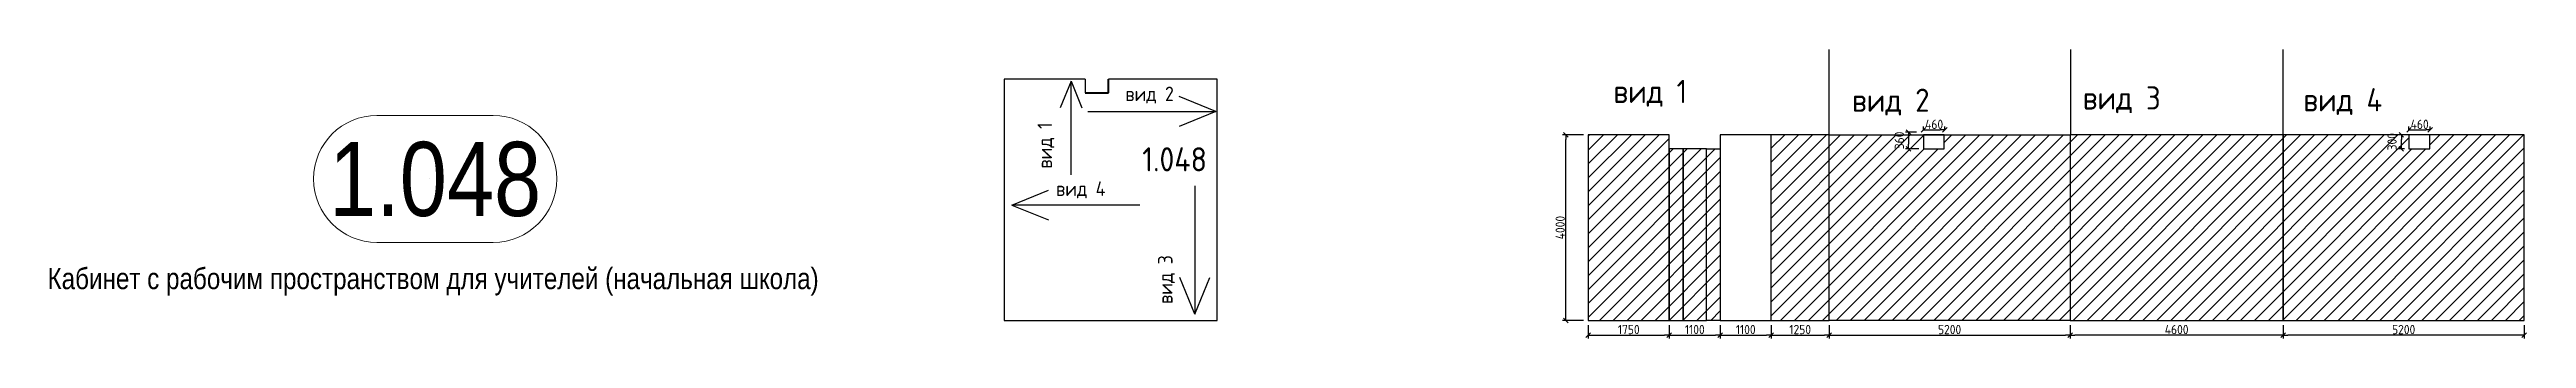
# Model space of a CAD drawing. Header units: millimetres. Extents: x -24360 to 609566, y -391049 to 148426.
# Drawn here: x 243886 to 297345, y -296750 to -290530 of the extents above; entities that cross this region are included whole.
import ezdxf
from ezdxf.enums import TextEntityAlignment as Align

# ---------------------------------------------------------------- set-up
doc = ezdxf.new("R2010")
doc.units = ezdxf.units.MM
doc.layers.get('Defpoints').update_dxf_attribs({"color": 140})
for name, color, linetype, lineweight in [('АР_Area', 5, 'Continuous', 5), ('АР_Колонны', 70, 'Continuous', 30), ('АР_Стены ЖБ', 7, 'Continuous', 30), ('осново', 7, 'Continuous', 30), ('Уголки', 1, 'Continuous', 30), ('Штриховка', 7, 'Continuous', 30)]:
    doc.layers.add(name, color=color, linetype=linetype, lineweight=lineweight)
doc.styles.add('style1', font='ARIALN.TTF')
doc.styles.add('СПДС', font='isocpeur.ttf', dxfattribs={"width": 0.9})
doc.dimstyles.new('Размера А3', dxfattribs={"dimtxt": 200, "dimasz": 100, "dimexe": 70, "dimexo": 100, "dimgap": 20, "dimtad": 1, "dimdec": 0, "dimrnd": 10, "dimzin": 0, "dimdsep": 46, "dimtxsty": 'СПДС', "dimblk": 'ARROWHEAD_6', "dimcen": 1, "dimclrd": 256, "dimclre": 256, "dimclrt": 256, "dimazin": 0, "dimtfac": 1, "dimtdec": 0, "dimtmove": 2, "dimatfit": 3, "dimfxl": 1, "dimtolj": 1, "dimtzin": 0, "dimarcsym": 0})

msp = doc.modelspace()

# ---------------------------------------------------------------- texts
at = {"layer": 'осново', "attachment_point": 1, "style": 'СПДС'}
for s, width, gutter_width, insert, char_height in [('вид 2', 2113.34172, 1051.948, (267104.674, -291326.846), 313.3834), ('вид 1', 3371.81454, 1678.372, (277640, -291180), 500), ('вид 3', 3371.81454, 1678.372, (287770, -291320), 500), ('вид 2', 3371.81454, 1678.372, (282790, -291370), 500), ('вид 4', 3371.81454, 1678.372, (292530, -291360), 500), ('1.048', 1920.29916, 2597.512, (267469.999, -292633.315), 519.5025), ('вид 4', 1735.54299, 1051.948, (265609.196, -293369.613), 313.3834)]:
    msp.add_mtext_dynamic_manual_height_columns(s, width=width, gutter_width=gutter_width, heights=[0], dxfattribs=dict(at, insert=insert, char_height=char_height))
at = {"layer": 'осново', "char_height": 313.3834, "attachment_point": 1, "rotation": 90, "style": 'СПДС'}
for s, insert in [('вид 1', (265208.53, -293094.323)), ('вид 3', (267810.396, -296010.749))]:
    msp.add_mtext_dynamic_manual_height_columns(s, width=2113.34172, gutter_width=1051.948, heights=[0], dxfattribs=dict(at, insert=insert))

# ---------------------------------------------------------------- blocks, each defined once
blk = doc.blocks.new('MOK-МаркаПом_овал_ареал')
for p, q in [((-2.75, 3), (2.75, 3)), ((-2.75, -3), (2.75, -3))]:
    blk.add_line(p, q)
for centre, radius, start, end in [((-2.75, 0), 3, 90, 270), ((2.75, 0), 3, 270, 90), ((-3.75, 0), 3.5, 0, 0.001)]:
    blk.add_arc(centre, radius, start, end)
at = {"color": 0, "style": 'style1'}
blk.add_attdef('АР-ПОМЕЩЕНИЕ:НОМЕР', text='', height=3.5, dxfattribs=at).set_placement((0, 0), align=Align.MIDDLE)
blk = doc.blocks.new('ARROWHEAD_6')
at = {"color": 0, "linetype": 'Continuous'}
for p, q in [((0, 0), (-1, 0)), ((-0.5, -0.5), (0.5, 0.5))]:
    blk.add_line(p, q, dxfattribs=at)
blk = doc.blocks.new('*D618')
at = {"lineweight": -2, "transparency": 16777216}
for p, q in [((284331, -292264), (284331, -292189)), ((284431, -292259), (284691, -292259)), ((284791, -292264), (284791, -292189))]:
    blk.add_line(p, q, dxfattribs=at)
at = {"layer": 'Defpoints', "color": 0, "lineweight": 15, "transparency": 16777216}
for p in [(284331, -292364), (284791, -292259), (284791, -292364)]:
    blk.add_point(p, dxfattribs=at)
at = {"lineweight": -2, "transparency": 16777216, "xscale": 100, "yscale": 100, "zscale": 100, "rotation": 180}
blk.add_blockref('ARROWHEAD_6', (284331, -292259), dxfattribs=at)
at = {"lineweight": -2, "transparency": 16777216, "xscale": 100, "yscale": 100, "zscale": 100}
blk.add_blockref('ARROWHEAD_6', (284791, -292259), dxfattribs=at)
at = {"transparency": 16777216, "insert": (284561, -292139), "char_height": 200, "attachment_point": 5, "style": 'СПДС'}
blk.add_mtext('\\A1;460', dxfattribs=at)
blk = doc.blocks.new('*D620')
at = {"lineweight": -2, "transparency": 16777216}
for p, q in [((294810, -292264), (294810, -292189)), ((294910, -292259), (295170, -292259)), ((295270, -292264), (295270, -292189))]:
    blk.add_line(p, q, dxfattribs=at)
at = {"layer": 'Defpoints', "color": 0, "lineweight": 15, "transparency": 16777216}
for p in [(294810, -292364), (295270, -292259), (295270, -292364)]:
    blk.add_point(p, dxfattribs=at)
at = {"lineweight": -2, "transparency": 16777216, "xscale": 100, "yscale": 100, "zscale": 100, "rotation": 180}
blk.add_blockref('ARROWHEAD_6', (294810, -292259), dxfattribs=at)
at = {"lineweight": -2, "transparency": 16777216, "xscale": 100, "yscale": 100, "zscale": 100}
blk.add_blockref('ARROWHEAD_6', (295270, -292259), dxfattribs=at)
at = {"transparency": 16777216, "insert": (295040, -292139), "char_height": 200, "attachment_point": 5, "style": 'СПДС'}
blk.add_mtext('\\A1;460', dxfattribs=at)
blk = doc.blocks.new('*D621')
at = {"lineweight": -2, "transparency": 16777216}
for p, q in [((294710, -292364), (294575, -292364)), ((294710, -292664), (294575, -292664)), ((294645, -292564), (294645, -292464))]:
    blk.add_line(p, q, dxfattribs=at)
at = {"layer": 'Defpoints', "color": 0, "lineweight": 15, "transparency": 16777216}
for p in [(294645, -292364), (294810, -292364), (294810, -292664)]:
    blk.add_point(p, dxfattribs=at)
at = {"lineweight": -2, "transparency": 16777216, "xscale": 100, "yscale": 100, "zscale": 100}
for p, rotation in [((294645, -292364), 90), ((294645, -292664), 270)]:
    blk.add_blockref('ARROWHEAD_6', p, dxfattribs=dict(at, rotation=rotation))
at = {"transparency": 16777216, "insert": (294445, -292514), "char_height": 200, "attachment_point": 5, "rotation": 90, "style": 'СПДС'}
blk.add_mtext('\\A1;300', dxfattribs=at)
blk = doc.blocks.new('*D891')
at = {"lineweight": -2, "transparency": 16777216}
for p, q in [((276995, -292364), (276540, -292364)), ((276610, -296264), (276610, -292464)), ((276995, -296364), (276540, -296364))]:
    blk.add_line(p, q, dxfattribs=at)
at = {"layer": 'Defpoints', "color": 0, "lineweight": 15, "transparency": 16777216}
for p in [(276610, -292364), (277095, -292364), (277095, -296364)]:
    blk.add_point(p, dxfattribs=at)
at = {"lineweight": -2, "transparency": 16777216, "xscale": 100, "yscale": 100, "zscale": 100}
for p, rotation in [((276610, -292364), 90), ((276610, -296364), 270)]:
    blk.add_blockref('ARROWHEAD_6', p, dxfattribs=dict(at, rotation=rotation))
at = {"transparency": 16777216, "insert": (276490, -294364), "char_height": 200, "attachment_point": 5, "rotation": 90, "style": 'СПДС'}
blk.add_mtext('\\A1;4000', dxfattribs=at)
blk = doc.blocks.new('*D892')
at = {"lineweight": -2, "transparency": 16777216}
for p, q in [((277095, -296464), (277095, -296750)), ((277195, -296680), (278745, -296680)), ((278845, -296464), (278845, -296750))]:
    blk.add_line(p, q, dxfattribs=at)
at = {"layer": 'Defpoints', "color": 0, "lineweight": 15, "transparency": 16777216}
for p in [(277095, -296364), (278845, -296364), (278845, -296680)]:
    blk.add_point(p, dxfattribs=at)
at = {"lineweight": -2, "transparency": 16777216, "xscale": 100, "yscale": 100, "zscale": 100, "rotation": 180}
blk.add_blockref('ARROWHEAD_6', (277095, -296680), dxfattribs=at)
at = {"lineweight": -2, "transparency": 16777216, "xscale": 100, "yscale": 100, "zscale": 100}
blk.add_blockref('ARROWHEAD_6', (278845, -296680), dxfattribs=at)
at = {"transparency": 16777216, "insert": (277970, -296560), "char_height": 200, "attachment_point": 5, "style": 'СПДС'}
blk.add_mtext('\\A1;1750', dxfattribs=at)
blk = doc.blocks.new('*D893')
at = {"lineweight": -2, "transparency": 16777216}
for p, q in [((278845, -296464), (278845, -296750)), ((278945, -296680), (279845, -296680)), ((279945, -296464), (279945, -296750))]:
    blk.add_line(p, q, dxfattribs=at)
at = {"layer": 'Defpoints', "color": 0, "lineweight": 15, "transparency": 16777216}
for p in [(278845, -296364), (279945, -296364), (279945, -296680)]:
    blk.add_point(p, dxfattribs=at)
at = {"lineweight": -2, "transparency": 16777216, "xscale": 100, "yscale": 100, "zscale": 100, "rotation": 180}
blk.add_blockref('ARROWHEAD_6', (278845, -296680), dxfattribs=at)
at = {"lineweight": -2, "transparency": 16777216, "xscale": 100, "yscale": 100, "zscale": 100}
blk.add_blockref('ARROWHEAD_6', (279945, -296680), dxfattribs=at)
at = {"transparency": 16777216, "insert": (279395, -296560), "char_height": 200, "attachment_point": 5, "style": 'СПДС'}
blk.add_mtext('\\A1;1100', dxfattribs=at)
blk = doc.blocks.new('*D894')
at = {"lineweight": -2, "transparency": 16777216}
for p, q in [((279945, -296464), (279945, -296750)), ((280045, -296680), (280945, -296680)), ((281045, -296464), (281045, -296750))]:
    blk.add_line(p, q, dxfattribs=at)
at = {"layer": 'Defpoints', "color": 0, "lineweight": 15, "transparency": 16777216}
for p in [(279945, -296364), (281045, -296364), (281045, -296680)]:
    blk.add_point(p, dxfattribs=at)
at = {"lineweight": -2, "transparency": 16777216, "xscale": 100, "yscale": 100, "zscale": 100, "rotation": 180}
blk.add_blockref('ARROWHEAD_6', (279945, -296680), dxfattribs=at)
at = {"lineweight": -2, "transparency": 16777216, "xscale": 100, "yscale": 100, "zscale": 100}
blk.add_blockref('ARROWHEAD_6', (281045, -296680), dxfattribs=at)
at = {"transparency": 16777216, "insert": (280495, -296560), "char_height": 200, "attachment_point": 5, "style": 'СПДС'}
blk.add_mtext('\\A1;1100', dxfattribs=at)
blk = doc.blocks.new('*D895')
at = {"lineweight": -2, "transparency": 16777216}
for p, q in [((281045, -296464), (281045, -296750)), ((281145, -296680), (282195, -296680)), ((282295, -296464), (282295, -296750))]:
    blk.add_line(p, q, dxfattribs=at)
at = {"layer": 'Defpoints', "color": 0, "lineweight": 15, "transparency": 16777216}
for p in [(281045, -296364), (282295, -296364), (282295, -296680)]:
    blk.add_point(p, dxfattribs=at)
at = {"lineweight": -2, "transparency": 16777216, "xscale": 100, "yscale": 100, "zscale": 100, "rotation": 180}
blk.add_blockref('ARROWHEAD_6', (281045, -296680), dxfattribs=at)
at = {"lineweight": -2, "transparency": 16777216, "xscale": 100, "yscale": 100, "zscale": 100}
blk.add_blockref('ARROWHEAD_6', (282295, -296680), dxfattribs=at)
at = {"transparency": 16777216, "insert": (281670, -296560), "char_height": 200, "attachment_point": 5, "style": 'СПДС'}
blk.add_mtext('\\A1;1250', dxfattribs=at)
blk = doc.blocks.new('*D896')
at = {"lineweight": -2, "transparency": 16777216}
for p, q in [((284181, -292309), (283940, -292309)), ((284010, -292409), (284010, -292564)), ((284231, -292664), (283940, -292664))]:
    blk.add_line(p, q, dxfattribs=at)
at = {"layer": 'Defpoints', "color": 0, "lineweight": 15, "transparency": 16777216}
for p in [(284281, -292309), (284010, -292664), (284331, -292664)]:
    blk.add_point(p, dxfattribs=at)
at = {"lineweight": -2, "transparency": 16777216, "xscale": 100, "yscale": 100, "zscale": 100}
for p, rotation in [((284010, -292309), 90), ((284010, -292664), 270)]:
    blk.add_blockref('ARROWHEAD_6', p, dxfattribs=dict(at, rotation=rotation))
at = {"transparency": 16777216, "insert": (283810, -292486), "char_height": 200, "attachment_point": 5, "rotation": 90, "style": 'СПДС'}
blk.add_mtext('\\A1;360', dxfattribs=at)
blk = doc.blocks.new('*D897')
at = {"lineweight": -2, "transparency": 16777216}
for p, q in [((282295, -296464), (282295, -296750)), ((282395, -296680), (287395, -296680)), ((287495, -296464), (287495, -296750))]:
    blk.add_line(p, q, dxfattribs=at)
at = {"layer": 'Defpoints', "color": 0, "lineweight": 15, "transparency": 16777216}
for p in [(282295, -296364), (287495, -296364), (287495, -296680)]:
    blk.add_point(p, dxfattribs=at)
at = {"lineweight": -2, "transparency": 16777216, "xscale": 100, "yscale": 100, "zscale": 100, "rotation": 180}
blk.add_blockref('ARROWHEAD_6', (282295, -296680), dxfattribs=at)
at = {"lineweight": -2, "transparency": 16777216, "xscale": 100, "yscale": 100, "zscale": 100}
blk.add_blockref('ARROWHEAD_6', (287495, -296680), dxfattribs=at)
at = {"transparency": 16777216, "insert": (284895, -296560), "char_height": 200, "attachment_point": 5, "style": 'СПДС'}
blk.add_mtext('\\A1;5200', dxfattribs=at)
blk = doc.blocks.new('*D898')
at = {"lineweight": -2, "transparency": 16777216}
for p, q in [((287495, -296464), (287495, -296750)), ((291995, -296680), (287595, -296680)), ((292095, -296464), (292095, -296750))]:
    blk.add_line(p, q, dxfattribs=at)
at = {"layer": 'Defpoints', "color": 0, "lineweight": 15, "transparency": 16777216}
for p in [(287495, -296364), (287495, -296680), (292095, -296364)]:
    blk.add_point(p, dxfattribs=at)
at = {"lineweight": -2, "transparency": 16777216, "xscale": 100, "yscale": 100, "zscale": 100, "rotation": 180}
blk.add_blockref('ARROWHEAD_6', (287495, -296680), dxfattribs=at)
at = {"lineweight": -2, "transparency": 16777216, "xscale": 100, "yscale": 100, "zscale": 100}
blk.add_blockref('ARROWHEAD_6', (292095, -296680), dxfattribs=at)
at = {"transparency": 16777216, "insert": (289795, -296560), "char_height": 200, "attachment_point": 5, "style": 'СПДС'}
blk.add_mtext('\\A1;4600', dxfattribs=at)
blk = doc.blocks.new('*D899')
at = {"lineweight": -2, "transparency": 16777216}
for p, q in [((292095, -296464), (292095, -296750)), ((297195, -296680), (292195, -296680)), ((297295, -296464), (297295, -296750))]:
    blk.add_line(p, q, dxfattribs=at)
at = {"layer": 'Defpoints', "color": 0, "lineweight": 15, "transparency": 16777216}
for p in [(292095, -296364), (292095, -296680), (297295, -296364)]:
    blk.add_point(p, dxfattribs=at)
at = {"lineweight": -2, "transparency": 16777216, "xscale": 100, "yscale": 100, "zscale": 100, "rotation": 180}
blk.add_blockref('ARROWHEAD_6', (292095, -296680), dxfattribs=at)
at = {"lineweight": -2, "transparency": 16777216, "xscale": 100, "yscale": 100, "zscale": 100}
blk.add_blockref('ARROWHEAD_6', (297295, -296680), dxfattribs=at)
at = {"transparency": 16777216, "insert": (294695, -296560), "char_height": 200, "attachment_point": 5, "style": 'СПДС'}
blk.add_mtext('\\A1;5200', dxfattribs=at)

# ---------------------------------------------------------------- dimensions: what is measured, and where the dimension line sits
for base, p1, p2, picture, middle in [((276610, -292363.857), (277095.305, -296363.857), (277095.305, -292363.857), '*D891', (276490, -294363.857)), ((284010, -292663.857), (284280.717, -292308.84), (284330.717, -292663.857), '*D896', (283810, -292486.349)), ((294645.467, -292363.857), (294809.893, -292663.857), (294809.893, -292363.857), '*D621', (294445.467, -292513.857))]:
    dim = msp.add_linear_dim(base=base, p1=p1, p2=p2, angle=90, dimstyle='Размера А3')
    dim.commit()
    dim.dimension.update_dxf_attribs({"geometry": picture, "text_midpoint": middle})
for base, p1, p2, picture, middle in [((284790.717, -292258.84), (284330.717, -292363.857), (284790.717, -292363.857), '*D618', (284560.717, -292138.84)), ((295269.893, -292258.84), (294809.893, -292363.857), (295269.893, -292363.857), '*D620', (295039.893, -292138.84)), ((278845.305, -296680), (277095.305, -296363.857), (278845.305, -296363.857), '*D892', (277970.305, -296560)), ((279945.305, -296680), (278845.305, -296363.857), (279945.305, -296363.857), '*D893', (279395.305, -296560)), ((281045.305, -296680), (279945.305, -296363.857), (281045.305, -296363.857), '*D894', (280495.305, -296560)), ((282295.305, -296680.38), (281045.305, -296363.857), (282295.305, -296363.857), '*D895', (281670.305, -296560.38)), ((287495.305, -296680.38), (282295.305, -296363.857), (287495.305, -296363.857), '*D897', (284895.305, -296560.38)), ((287495.305, -296680.38), (292095.305, -296363.857), (287495.305, -296363.857), '*D898', (289795.305, -296560.38)), ((292095.305, -296680.38), (297295.305, -296363.857), (292095.305, -296363.857), '*D899', (294695.305, -296560.38))]:
    dim = msp.add_linear_dim(base=base, p1=p1, p2=p2, dimstyle='Размера А3')
    dim.commit()
    dim.dimension.update_dxf_attribs({"geometry": picture, "text_midpoint": middle})

# ---------------------------------------------------------------- hatches: boundary and pattern name
at = {"layer": 'осново'}
h = msp.add_hatch(dxfattribs=at)
h.set_pattern_fill('ANSI31', color=3, scale=67)
h.paths.add_polyline_path([(278845.305, -292663.857), (278845.305, -292363.857), (277095.305, -292363.857), (277095.305, -296363.857), (278845.305, -296363.857)])
h.paths.add_polyline_path([(279145.305, -292663.857), (278845.305, -292663.857), (278845.305, -296363.857), (279145.305, -296363.857)])
h.paths.add_polyline_path([(279645.305, -292663.857), (279145.305, -292663.857), (279145.305, -296363.857), (279645.305, -296363.857)])
h.paths.add_polyline_path([(279945.305, -292663.857), (279645.305, -292663.857), (279645.305, -296363.857), (279945.305, -296363.857)])
h.paths.add_polyline_path([(282295.305, -292363.857), (281045.305, -292363.857), (281045.305, -296363.857), (282295.305, -296363.857)])
h.paths.add_polyline_path([(287495.305, -292363.857), (284780.717, -292363.857), (284780.717, -292663.857), (284330.717, -292663.857), (284330.717, -292363.857), (282295.305, -292363.857), (282295.305, -296363.857), (287495.305, -296363.857)])
h.paths.add_polyline_path([(292095.305, -292363.857), (287495.305, -292363.857), (287495.305, -296363.857), (292095.305, -296363.857)])
h.paths.add_polyline_path([(297295.305, -292363.857), (295259.893, -292363.857), (295259.893, -292663.857), (294809.893, -292663.857), (294809.893, -292363.857), (292095.305, -292363.857), (292095.305, -296363.857), (297295.305, -296363.857)])

# ---------------------------------------------------------------- linework, layer by layer
for points in [[(282295.305, -292363.857), (282295.305, -290530)], [(287514.007, -292363.857), (287514.007, -290530)], [(292095.305, -292363.857), (292095.305, -290530)]]:
    msp.add_lwpolyline(points)
at = {"layer": 'АР_Колонны', "color": 18, "linetype": 'Continuous', "lineweight": 30, "true_color": 0x000000}
msp.add_line((266237.756, -291163.857), (266237.756, -291463.857), dxfattribs=at)
at = {"layer": 'АР_Стены ЖБ', "color": 18, "linetype": 'Continuous', "lineweight": 40, "true_color": 0x000000}
for p, q in [((266737.756, -291463.857), (266737.756, -291163.857)), ((266237.756, -291463.857), (266737.756, -291463.857))]:
    msp.add_line(p, q, dxfattribs=at)
at = {"layer": 'осново'}
for points in [[(266237.756, -291163.857), (264487.756, -291163.857), (264487.756, -296363.857), (269087.756, -296363.857), (269087.756, -291163.857), (266737.756, -291163.857)], [(265933.256, -291206.929), (265698.208, -291782.914)], [(265933.256, -293225.187), (265933.256, -291206.929)], [(265933.256, -291206.929), (266168.305, -291782.914)], [(266292.433, -291864.181), (269056.551, -291864.181)], [(269056.551, -291864.181), (268267.707, -291542.269)], [(269056.551, -291864.181), (268267.707, -292186.093)], [(268603.871, -293463.813), (268603.871, -296227.93)], [(264655.796, -293878.071), (265444.639, -293556.159)], [(267419.914, -293878.071), (264655.796, -293878.071)], [(264655.796, -293878.071), (265444.639, -294199.983)], [(268603.871, -296227.93), (268281.959, -295439.087)], [(268603.871, -296227.93), (268925.783, -295439.087)]]:
    msp.add_lwpolyline(points, dxfattribs=at)
for points in [[(277095.305, -296363.857), (278845.305, -296363.857), (278845.305, -292363.857), (277095.305, -292363.857)], [(279945.305, -296363.857), (282295.305, -296363.857), (282295.305, -292363.857), (279945.305, -292363.857)], [(282295.305, -296363.857), (282295.305, -292363.857), (287495.305, -292363.857), (287495.305, -296363.857)], [(287495.305, -296363.857), (292095.305, -296363.857), (292095.305, -292363.857), (287495.305, -292363.857)], [(292095.305, -292363.857), (292095.305, -296363.857), (297295.305, -296363.857), (297295.305, -292363.857)], [(279145.305, -292663.857), (278845.305, -292663.857), (278845.305, -296363.857), (279145.305, -296363.857)], [(279645.305, -292663.857), (279945.305, -292663.857), (279945.305, -296363.857), (279645.305, -296363.857)]]:
    msp.add_lwpolyline(points, close=True, dxfattribs=at)
at = {"layer": 'Уголки'}
for points in [[(279145.305, -296363.857), (279145.305, -292663.857)], [(279645.305, -296363.857), (279645.305, -292663.857)]]:
    msp.add_lwpolyline(points, dxfattribs=at)
at = {"layer": 'Штриховка'}
for points in [[(279945.305, -296363.857), (281045.305, -296363.857), (281045.305, -292363.857), (279945.305, -292363.857)], [(284330.717, -292663.857), (284780.717, -292663.857), (284780.717, -292363.857), (284330.717, -292363.857)], [(295259.893, -292363.857), (294809.893, -292363.857), (294809.893, -292663.857), (295259.893, -292663.857)], [(279145.305, -296363.857), (279645.305, -296363.857), (279645.305, -292663.857), (279145.305, -292663.857)]]:
    msp.add_lwpolyline(points, close=True, dxfattribs=at)

# ---------------------------------------------------------------- block references
at = {"layer": 'АР_Area', "color": 18, "linetype": 'Continuous', "lineweight": 5, "true_color": 0x000000}
ref = msp.add_blockref('MOK-МаркаПом_овал_ареал', (252207.404, -293315.448), dxfattribs=dict(at, xscale=456.3440748982357, yscale=456.3440748982357, zscale=456.3440748982357))
ref.add_attrib('АР-ПОМЕЩЕНИЕ:НОМЕР', '1.048', dxfattribs={"layer": '0', "color": 0, "height": 1597.2043, "style": 'style1'}).set_placement((252207.404, -293315.448), align=Align.MIDDLE)
ref.add_attrib('АР-ПОМЕЩЕНИЕ:НАИМЕНОВАНИЕ', 'Кабинет с рабочим пространством для учителей (начальная школа)', dxfattribs={"layer": 'Defpoints', "color": 2, "height": 456.34407, "style": 'style1'}).set_placement((252164.438, -295512.257), align=Align.MIDDLE)

msp.set_redraw_order([(e.dxf.handle, doc.entitydb.next_handle()) for e in msp.query("TEXT MTEXT ATTDEF DIMENSION ARC_DIMENSION")])  # texts and dimensions are drawn at this point

doc.saveas('drawing.dxf')
